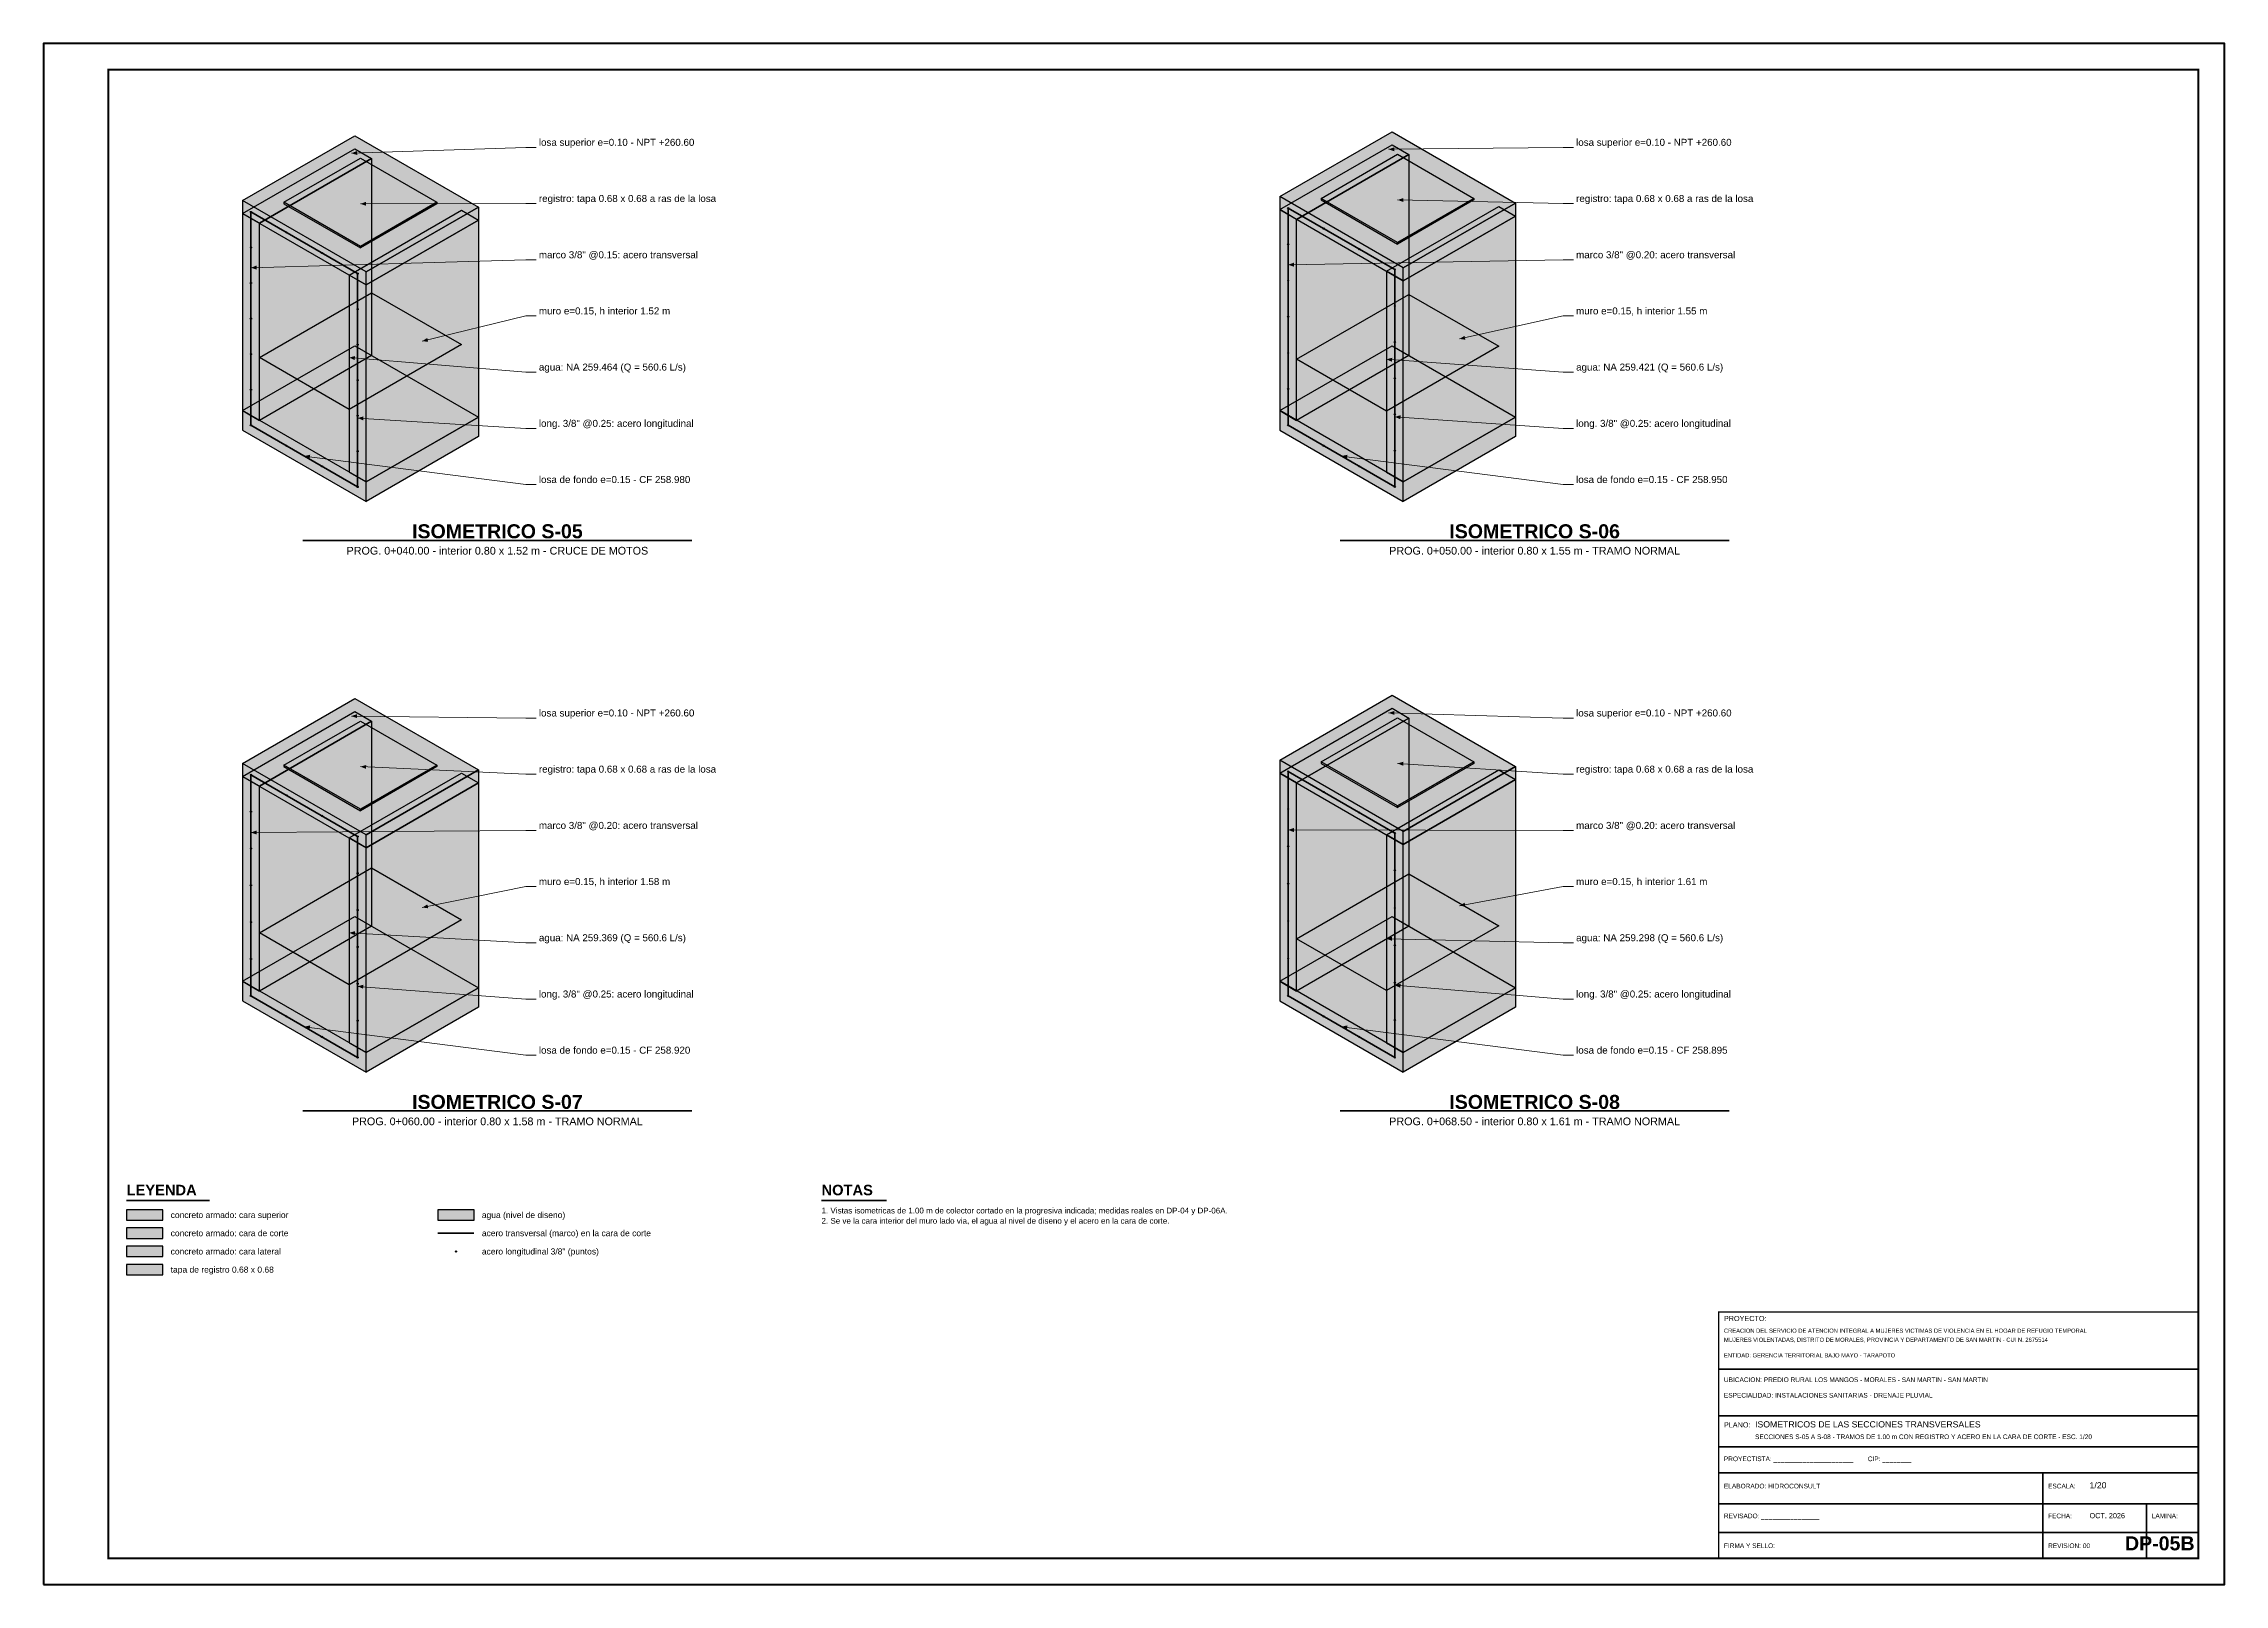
# Model space of a CAD drawing. Header units: metres. Extents: x 349021 to 349543, y 9281040 to 9281959.
# Drawn here: x 349140.98 to 349157.8, y 9281639.79 to 9281651.67 of the extents above; entities that cross this region are included whole.
import ezdxf
from ezdxf.enums import TextEntityAlignment as Align

# ---------------------------------------------------------------- set-up
doc = ezdxf.new("R2010")
doc.units = ezdxf.units.M
doc.header["$LTSCALE"] = 0.25
for name, color, linetype, lineweight in [('ACERO', 1, 'CONTINUOUS', 35), ('LLAMADAS', 30, 'CONTINUOUS', 18), ('MARCO', 7, 'CONTINUOUS', 50), ('ROTULO', 7, 'CONTINUOUS', 35), ('TITULOS', 160, 'CONTINUOUS', 35)]:
    doc.layers.add(name, color=color, linetype=linetype, lineweight=lineweight)
for name, color, linetype in [('ACERO-PUNTOS', 5, 'CONTINUOUS'), ('ISO-ARISTAS', 8, 'CONTINUOUS'), ('LEYENDA', 7, 'CONTINUOUS'), ('ROTULO-TEXTO', 7, 'CONTINUOUS'), ('TEXTOS', 7, 'CONTINUOUS'), ('TEXTOS-NOTAS', 7, 'CONTINUOUS')]:
    doc.layers.add(name, color=color, linetype=linetype)
for name, color, linetype, true_color in [('ISO-AGUA', 150, 'CONTINUOUS', 0x82bef0), ('ISO-CONCRETO-LAT1', 253, 'CONTINUOUS', 0xcecece), ('ISO-CONCRETO-LAT2', 252, 'CONTINUOUS', 0xb2b2b2), ('ISO-CONCRETO-SUP', 254, 'CONTINUOUS', 0xe8e8e8), ('ISO-TAPA', 255, 'CONTINUOUS', 0xf8f4e6)]:
    doc.layers.add(name, color=color, linetype=linetype, true_color=true_color)
doc.styles.get("Standard").update_dxf_attribs({"font": 'arial.ttf'})
doc.styles.add('TITULOS', font='arialbd.ttf')

msp = doc.modelspace()

# ---------------------------------------------------------------- texts
at = {"layer": 'LEYENDA'}
for s, p in [('concreto armado: cara superior', (349141.96, 9281642.638)), ('concreto armado: cara de corte', (349141.96, 9281642.498)), ('agua (nivel de diseno)', (349144.36, 9281642.638)), ('acero transversal (marco) en la cara de corte', (349144.36, 9281642.498)), ('concreto armado: cara lateral', (349141.96, 9281642.357)), ('acero longitudinal 3/8" (puntos)', (349144.36, 9281642.357)), ('tapa de registro 0.68 x 0.68', (349141.96, 9281642.217))]:
    msp.add_text(s, height=0.0468, dxfattribs=at).set_placement(p, align=Align.MIDDLE_LEFT)
at = {"layer": 'ROTULO-TEXTO'}
for s, height, p in [('PROYECTO:', 0.04, (349153.94, 9281641.82)), ('CREACION DEL SERVICIO DE ATENCION INTEGRAL A MUJERES VICTIMAS DE VIOLENCIA EN EL HOGAR DE REFUGIO TEMPORAL', 0.032, (349153.94, 9281641.73)), ('MUJERES VIOLENTADAS, DISTRITO DE MORALES, PROVINCIA Y DEPARTAMENTO DE SAN MARTIN - CUI N. 2675514', 0.032, (349153.94, 9281641.66)), ('ENTIDAD: GERENCIA TERRITORIAL BAJO MAYO - TARAPOTO', 0.032, (349153.94, 9281641.54)), ('UBICACION: PREDIO RURAL LOS MANGOS - MORALES - SAN MARTIN - SAN MARTIN', 0.036, (349153.94, 9281641.35)), ('ESPECIALIDAD: INSTALACIONES SANITARIAS - DRENAJE PLUVIAL', 0.036, (349153.94, 9281641.23)), ('PLANO:', 0.04, (349153.94, 9281641)), ('ISOMETRICOS DE LAS SECCIONES TRANSVERSALES', 0.048, (349154.18, 9281641)), ('SECCIONES S-05 A S-08 - TRAMOS DE 1.00 m CON REGISTRO Y ACERO EN LA CARA DE CORTE - ESC. 1/20', 0.036, (349154.18, 9281640.91)), ('PROYECTISTA: ______________________        CIP: ________', 0.036, (349153.94, 9281640.74)), ('ELABORADO: HIDROCONSULT', 0.036, (349153.94, 9281640.53)), ('ESCALA:', 0.036, (349156.44, 9281640.53)), ('1/20', 0.048, (349156.76, 9281640.53)), ('REVISADO: ________________', 0.036, (349153.94, 9281640.3)), ('FECHA:', 0.036, (349156.44, 9281640.3)), ('OCT. 2026', 0.04, (349156.76, 9281640.3)), ('LAMINA:', 0.036, (349157.24, 9281640.3)), ('FIRMA Y SELLO:', 0.036, (349153.94, 9281640.07)), ('REVISION: 00', 0.036, (349156.44, 9281640.07))]:
    msp.add_text(s, height=height, dxfattribs=at).set_placement(p)
at = {"layer": 'TEXTOS'}
for s, p in [('losa superior e=0.10 - NPT +260.60', (349144.8, 9281650.882)), ('losa superior e=0.10 - NPT +260.60', (349152.8, 9281650.882)), ('registro: tapa 0.68 x 0.68 a ras de la losa', (349144.8, 9281650.449)), ('registro: tapa 0.68 x 0.68 a ras de la losa', (349152.8, 9281650.449)), ('marco 3/8" @0.15: acero transversal', (349144.8, 9281650.015)), ('marco 3/8" @0.20: acero transversal', (349152.8, 9281650.015)), ('muro e=0.15, h interior 1.52 m', (349144.8, 9281649.582)), ('muro e=0.15, h interior 1.55 m', (349152.8, 9281649.582)), ('agua: NA 259.464 (Q = 560.6 L/s)', (349144.8, 9281649.149)), ('agua: NA 259.421 (Q = 560.6 L/s)', (349152.8, 9281649.149)), ('long. 3/8" @0.25: acero longitudinal', (349144.8, 9281648.715)), ('long. 3/8" @0.25: acero longitudinal', (349152.8, 9281648.715)), ('losa de fondo e=0.15 - CF 258.980', (349144.8, 9281648.282)), ('losa de fondo e=0.15 - CF 258.950', (349152.8, 9281648.282)), ('losa superior e=0.10 - NPT +260.60', (349144.8, 9281646.482)), ('losa superior e=0.10 - NPT +260.60', (349152.8, 9281646.482)), ('registro: tapa 0.68 x 0.68 a ras de la losa', (349144.8, 9281646.049)), ('registro: tapa 0.68 x 0.68 a ras de la losa', (349152.8, 9281646.049)), ('marco 3/8" @0.20: acero transversal', (349144.8, 9281645.615)), ('marco 3/8" @0.20: acero transversal', (349152.8, 9281645.615)), ('muro e=0.15, h interior 1.58 m', (349144.8, 9281645.182)), ('muro e=0.15, h interior 1.61 m', (349152.8, 9281645.182)), ('agua: NA 259.369 (Q = 560.6 L/s)', (349144.8, 9281644.749)), ('agua: NA 259.298 (Q = 560.6 L/s)', (349152.8, 9281644.749)), ('long. 3/8" @0.25: acero longitudinal', (349144.8, 9281644.315)), ('long. 3/8" @0.25: acero longitudinal', (349152.8, 9281644.315)), ('losa de fondo e=0.15 - CF 258.920', (349144.8, 9281643.882)), ('losa de fondo e=0.15 - CF 258.895', (349152.8, 9281643.882))]:
    msp.add_text(s, height=0.054, dxfattribs=at).set_placement(p)
for s, p in [('PROG. 0+040.00 - interior 0.80 x 1.52 m - CRUCE DE MOTOS', (349144.48, 9281647.76)), ('PROG. 0+050.00 - interior 0.80 x 1.55 m - TRAMO NORMAL', (349152.48, 9281647.76)), ('PROG. 0+060.00 - interior 0.80 x 1.58 m - TRAMO NORMAL', (349144.48, 9281643.36)), ('PROG. 0+068.50 - interior 0.80 x 1.61 m - TRAMO NORMAL', (349152.48, 9281643.36))]:
    msp.add_text(s, height=0.0594, dxfattribs=at).set_placement(p, align=Align.MIDDLE_CENTER)
at = {"layer": 'TEXTOS-NOTAS'}
for s, p in [('1. Vistas isometricas de 1.00 m de colector cortado en la progresiva indicada; medidas reales en DP-04 y DP-06A.', (349146.98, 9281642.65)), ('2. Se ve la cara interior del muro lado via, el agua al nivel de diseno y el acero en la cara de corte.', (349146.98, 9281642.571))]:
    msp.add_text(s, height=0.0442, dxfattribs=at).set_placement(p)
at = {"layer": 'TITULOS', "style": 'TITULOS'}
for s, p in [('ISOMETRICO S-05', (349144.48, 9281647.91)), ('ISOMETRICO S-06', (349152.48, 9281647.91)), ('ISOMETRICO S-07', (349144.48, 9281643.51)), ('ISOMETRICO S-08', (349152.48, 9281643.51))]:
    msp.add_text(s, height=0.108, dxfattribs=at).set_placement(p, align=Align.MIDDLE_CENTER)
for s, p in [('LEYENDA', (349141.62, 9281642.79)), ('NOTAS', (349146.98, 9281642.79))]:
    msp.add_text(s, height=0.081, dxfattribs=at).set_placement(p)
msp.add_text('DP-05B', height=0.108, dxfattribs=at).set_placement((349157.57, 9281640.02), align=Align.BOTTOM_RIGHT)

# ---------------------------------------------------------------- blocks, each defined once
blk = doc.blocks.new('ACERO-38')
at = {"layer": 'ACERO-PUNTOS'}
h = blk.add_hatch(color=5, dxfattribs=at)
h.dxf.hatch_style = 1
h.paths.add_polyline_path([(-0.00475, 0, 1), (0.00475, 0, 1)])
at = {"layer": 'ACERO-PUNTOS', "color": 5}
blk.add_circle((0, 0), 0.00475, dxfattribs=at)

# ---------------------------------------------------------------- hatches: boundary and pattern name
at = {"layer": 'ISO-AGUA', "true_color": 0x82bef0}
h = msp.add_hatch(color=7, dxfattribs=at)
h.dxf.hatch_style = 1
h.paths.add_polyline_path([(349144.02, 9281642.598), (349144.3, 9281642.598), (349144.3, 9281642.678), (349144.02, 9281642.678)])
at = {"layer": 'ISO-CONCRETO-LAT1', "true_color": 0xcecece}
h = msp.add_hatch(color=7, dxfattribs=at)
h.dxf.hatch_style = 1
h.paths.add_polyline_path([(349141.62, 9281642.458), (349141.9, 9281642.458), (349141.9, 9281642.538), (349141.62, 9281642.538)])
at = {"layer": 'ISO-CONCRETO-LAT2', "true_color": 0xb2b2b2}
h = msp.add_hatch(color=7, dxfattribs=at)
h.dxf.hatch_style = 1
h.paths.add_polyline_path([(349141.62, 9281642.317), (349141.9, 9281642.317), (349141.9, 9281642.397), (349141.62, 9281642.397)])
at = {"layer": 'ISO-CONCRETO-SUP', "true_color": 0xe8e8e8}
h = msp.add_hatch(color=7, dxfattribs=at)
h.dxf.hatch_style = 1
h.paths.add_polyline_path([(349141.62, 9281642.598), (349141.9, 9281642.598), (349141.9, 9281642.678), (349141.62, 9281642.678)])
at = {"layer": 'ISO-TAPA', "true_color": 0xf8f4e6}
h = msp.add_hatch(color=7, dxfattribs=at)
h.dxf.hatch_style = 1
h.paths.add_polyline_path([(349141.62, 9281642.177), (349141.9, 9281642.177), (349141.9, 9281642.257), (349141.62, 9281642.257)])

# ---------------------------------------------------------------- linework, layer by layer
at = {"layer": 'ACERO'}
for points in [[(349142.579, 9281648.727), (349143.402, 9281648.252), (349143.402, 9281649.897), (349142.579, 9281650.372)], [(349150.579, 9281648.727), (349151.402, 9281648.252), (349151.402, 9281649.928), (349150.579, 9281650.402)], [(349150.579, 9281644.327), (349151.402, 9281643.852), (349151.402, 9281645.583), (349150.579, 9281646.058)], [(349142.579, 9281644.327), (349143.402, 9281643.852), (349143.402, 9281645.557), (349142.579, 9281646.032)]]:
    msp.add_lwpolyline(points, close=True, dxfattribs=at)
at = {"layer": 'ACERO', "const_width": 0.014}
msp.add_lwpolyline([(349144.02, 9281642.498), (349144.3, 9281642.498)], dxfattribs=at)
at = {"layer": 'ISO-AGUA'}
msp.add_lwpolyline([(349144.02, 9281642.598), (349144.3, 9281642.598), (349144.3, 9281642.678), (349144.02, 9281642.678)], close=True, dxfattribs=at)
at = {"layer": 'ISO-AGUA', "true_color": 0x82bef0}
for points in [[(349143.51, 9281649.749), (349144.203, 9281649.349), (349142.644, 9281649.249), (349143.337, 9281648.849)], [(349151.51, 9281649.736), (349152.203, 9281649.336), (349150.644, 9281649.236), (349151.337, 9281648.836)], [(349143.51, 9281645.314), (349144.203, 9281644.914), (349142.644, 9281644.814), (349143.337, 9281644.414)], [(349151.51, 9281645.268), (349152.203, 9281644.868), (349150.644, 9281644.768), (349151.337, 9281644.368)]]:
    msp.add_solid(points, dxfattribs=at)
at = {"layer": 'ISO-ARISTAS'}
for points in [[(349143.38, 9281650.96), (349144.333, 9281650.41), (349143.467, 9281649.91), (349142.514, 9281650.46)], [(349151.38, 9281650.99), (349152.333, 9281650.44), (349151.467, 9281649.94), (349150.514, 9281650.49)], [(349143.38, 9281650.86), (349143.51, 9281650.785), (349142.644, 9281650.285), (349142.514, 9281650.36)], [(349143.51, 9281649.265), (349142.644, 9281648.765), (349142.644, 9281650.285), (349143.51, 9281650.785)], [(349143.51, 9281649.265), (349142.644, 9281648.765), (349142.644, 9281650.285), (349143.51, 9281650.785)], [(349143.423, 9281650.787), (349144.012, 9281650.447), (349143.423, 9281650.107), (349142.834, 9281650.447)], [(349151.38, 9281650.89), (349151.51, 9281650.815), (349150.644, 9281650.315), (349150.514, 9281650.39)], [(349151.51, 9281649.265), (349150.644, 9281648.765), (349150.644, 9281650.315), (349151.51, 9281650.815)], [(349151.51, 9281649.265), (349150.644, 9281648.765), (349150.644, 9281650.315), (349151.51, 9281650.815)], [(349151.423, 9281650.817), (349152.012, 9281650.477), (349151.423, 9281650.137), (349150.834, 9281650.477)], [(349142.514, 9281650.36), (349143.467, 9281649.81), (349143.467, 9281649.91), (349142.514, 9281650.46)], [(349142.834, 9281650.435), (349143.423, 9281650.095), (349143.423, 9281650.107), (349142.834, 9281650.447)], [(349144.012, 9281650.435), (349143.423, 9281650.095), (349143.423, 9281650.107), (349144.012, 9281650.447)], [(349150.514, 9281650.39), (349151.467, 9281649.84), (349151.467, 9281649.94), (349150.514, 9281650.49)], [(349150.834, 9281650.465), (349151.423, 9281650.125), (349151.423, 9281650.137), (349150.834, 9281650.477)], [(349152.203, 9281650.415), (349152.333, 9281650.34), (349151.467, 9281649.84), (349151.337, 9281649.915)], [(349152.012, 9281650.465), (349151.423, 9281650.125), (349151.423, 9281650.137), (349152.012, 9281650.477)], [(349152.333, 9281650.34), (349151.467, 9281649.84), (349151.467, 9281649.94), (349152.333, 9281650.44)], [(349142.514, 9281648.84), (349142.644, 9281648.765), (349142.644, 9281650.285), (349142.514, 9281650.36)], [(349144.203, 9281650.385), (349144.333, 9281650.31), (349143.467, 9281649.81), (349143.337, 9281649.885)], [(349144.333, 9281650.31), (349143.467, 9281649.81), (349143.467, 9281649.91), (349144.333, 9281650.41)], [(349144.333, 9281648.79), (349143.467, 9281648.29), (349143.467, 9281649.81), (349144.333, 9281650.31)], [(349150.514, 9281648.84), (349150.644, 9281648.765), (349150.644, 9281650.315), (349150.514, 9281650.39)], [(349152.333, 9281648.79), (349151.467, 9281648.29), (349151.467, 9281649.84), (349152.333, 9281650.34)], [(349151.337, 9281648.365), (349151.467, 9281648.29), (349151.467, 9281649.84), (349151.337, 9281649.915)], [(349143.51, 9281649.749), (349144.203, 9281649.349), (349143.337, 9281648.849), (349142.644, 9281649.249)], [(349143.337, 9281648.365), (349143.467, 9281648.29), (349143.467, 9281649.81), (349143.337, 9281649.885)], [(349151.51, 9281649.736), (349152.203, 9281649.336), (349151.337, 9281648.836), (349150.644, 9281649.236)], [(349143.38, 9281649.34), (349144.333, 9281648.79), (349143.467, 9281648.29), (349142.514, 9281648.84)], [(349151.38, 9281649.34), (349152.333, 9281648.79), (349151.467, 9281648.29), (349150.514, 9281648.84)], [(349142.514, 9281648.69), (349143.467, 9281648.14), (349143.467, 9281648.29), (349142.514, 9281648.84)], [(349144.333, 9281648.64), (349143.467, 9281648.14), (349143.467, 9281648.29), (349144.333, 9281648.79)], [(349150.514, 9281648.69), (349151.467, 9281648.14), (349151.467, 9281648.29), (349150.514, 9281648.84)], [(349152.333, 9281648.64), (349151.467, 9281648.14), (349151.467, 9281648.29), (349152.333, 9281648.79)], [(349143.38, 9281646.62), (349144.333, 9281646.07), (349143.467, 9281645.57), (349142.514, 9281646.12)], [(349151.38, 9281646.645), (349152.333, 9281646.095), (349151.467, 9281645.595), (349150.514, 9281646.145)], [(349151.38, 9281646.545), (349151.51, 9281646.47), (349150.644, 9281645.97), (349150.514, 9281646.045)], [(349143.38, 9281646.52), (349143.51, 9281646.445), (349142.644, 9281645.945), (349142.514, 9281646.02)], [(349143.51, 9281644.865), (349142.644, 9281644.365), (349142.644, 9281645.945), (349143.51, 9281646.445)], [(349143.51, 9281644.865), (349142.644, 9281644.365), (349142.644, 9281645.945), (349143.51, 9281646.445)], [(349143.423, 9281646.447), (349144.012, 9281646.107), (349143.423, 9281645.767), (349142.834, 9281646.107)], [(349151.51, 9281644.865), (349150.644, 9281644.365), (349150.644, 9281645.97), (349151.51, 9281646.47)], [(349151.51, 9281644.865), (349150.644, 9281644.365), (349150.644, 9281645.97), (349151.51, 9281646.47)], [(349151.423, 9281646.472), (349152.012, 9281646.132), (349151.423, 9281645.792), (349150.834, 9281646.132)], [(349142.514, 9281646.02), (349143.467, 9281645.47), (349143.467, 9281645.57), (349142.514, 9281646.12)], [(349142.834, 9281646.095), (349143.423, 9281645.755), (349143.423, 9281645.767), (349142.834, 9281646.107)], [(349144.203, 9281646.045), (349144.333, 9281645.97), (349143.467, 9281645.47), (349143.337, 9281645.545)], [(349144.012, 9281646.095), (349143.423, 9281645.755), (349143.423, 9281645.767), (349144.012, 9281646.107)], [(349144.333, 9281645.97), (349143.467, 9281645.47), (349143.467, 9281645.57), (349144.333, 9281646.07)], [(349150.514, 9281646.045), (349151.467, 9281645.495), (349151.467, 9281645.595), (349150.514, 9281646.145)], [(349150.514, 9281644.44), (349150.644, 9281644.365), (349150.644, 9281645.97), (349150.514, 9281646.045)], [(349150.834, 9281646.12), (349151.423, 9281645.78), (349151.423, 9281645.792), (349150.834, 9281646.132)], [(349152.203, 9281646.07), (349152.333, 9281645.995), (349151.467, 9281645.495), (349151.337, 9281645.57)], [(349152.012, 9281646.12), (349151.423, 9281645.78), (349151.423, 9281645.792), (349152.012, 9281646.132)], [(349152.333, 9281645.995), (349151.467, 9281645.495), (349151.467, 9281645.595), (349152.333, 9281646.095)], [(349142.514, 9281644.44), (349142.644, 9281644.365), (349142.644, 9281645.945), (349142.514, 9281646.02)], [(349144.333, 9281644.39), (349143.467, 9281643.89), (349143.467, 9281645.47), (349144.333, 9281645.97)], [(349152.333, 9281644.39), (349151.467, 9281643.89), (349151.467, 9281645.495), (349152.333, 9281645.995)], [(349143.337, 9281643.965), (349143.467, 9281643.89), (349143.467, 9281645.47), (349143.337, 9281645.545)], [(349151.337, 9281643.965), (349151.467, 9281643.89), (349151.467, 9281645.495), (349151.337, 9281645.57)], [(349143.51, 9281645.314), (349144.203, 9281644.914), (349143.337, 9281644.414), (349142.644, 9281644.814)], [(349151.51, 9281645.268), (349152.203, 9281644.868), (349151.337, 9281644.368), (349150.644, 9281644.768)], [(349143.38, 9281644.94), (349144.333, 9281644.39), (349143.467, 9281643.89), (349142.514, 9281644.44)], [(349151.38, 9281644.94), (349152.333, 9281644.39), (349151.467, 9281643.89), (349150.514, 9281644.44)], [(349142.514, 9281644.29), (349143.467, 9281643.74), (349143.467, 9281643.89), (349142.514, 9281644.44)], [(349144.333, 9281644.24), (349143.467, 9281643.74), (349143.467, 9281643.89), (349144.333, 9281644.39)], [(349150.514, 9281644.29), (349151.467, 9281643.74), (349151.467, 9281643.89), (349150.514, 9281644.44)], [(349152.333, 9281644.24), (349151.467, 9281643.74), (349151.467, 9281643.89), (349152.333, 9281644.39)]]:
    msp.add_lwpolyline(points, close=True, dxfattribs=at)
at = {"layer": 'ISO-CONCRETO-LAT1'}
msp.add_lwpolyline([(349141.62, 9281642.458), (349141.9, 9281642.458), (349141.9, 9281642.538), (349141.62, 9281642.538)], close=True, dxfattribs=at)
at = {"layer": 'ISO-CONCRETO-LAT1', "true_color": 0xcecece}
for points in [[(349142.514, 9281650.36), (349143.467, 9281649.81), (349142.514, 9281650.46), (349143.467, 9281649.91)], [(349150.514, 9281650.39), (349151.467, 9281649.84), (349150.514, 9281650.49), (349151.467, 9281649.94)], [(349142.514, 9281648.84), (349142.644, 9281648.765), (349142.514, 9281650.36), (349142.644, 9281650.285)], [(349150.514, 9281648.84), (349150.644, 9281648.765), (349150.514, 9281650.39), (349150.644, 9281650.315)], [(349151.337, 9281648.365), (349151.467, 9281648.29), (349151.337, 9281649.915), (349151.467, 9281649.84)], [(349143.337, 9281648.365), (349143.467, 9281648.29), (349143.337, 9281649.885), (349143.467, 9281649.81)], [(349142.514, 9281648.69), (349143.467, 9281648.14), (349142.514, 9281648.84), (349143.467, 9281648.29)], [(349150.514, 9281648.69), (349151.467, 9281648.14), (349150.514, 9281648.84), (349151.467, 9281648.29)], [(349142.514, 9281646.02), (349143.467, 9281645.47), (349142.514, 9281646.12), (349143.467, 9281645.57)], [(349150.514, 9281646.045), (349151.467, 9281645.495), (349150.514, 9281646.145), (349151.467, 9281645.595)], [(349150.514, 9281644.44), (349150.644, 9281644.365), (349150.514, 9281646.045), (349150.644, 9281645.97)], [(349142.514, 9281644.44), (349142.644, 9281644.365), (349142.514, 9281646.02), (349142.644, 9281645.945)], [(349143.337, 9281643.965), (349143.467, 9281643.89), (349143.337, 9281645.545), (349143.467, 9281645.47)], [(349151.337, 9281643.965), (349151.467, 9281643.89), (349151.337, 9281645.57), (349151.467, 9281645.495)], [(349142.514, 9281644.29), (349143.467, 9281643.74), (349142.514, 9281644.44), (349143.467, 9281643.89)], [(349150.514, 9281644.29), (349151.467, 9281643.74), (349150.514, 9281644.44), (349151.467, 9281643.89)]]:
    msp.add_solid(points, dxfattribs=at)
at = {"layer": 'ISO-CONCRETO-LAT2'}
msp.add_lwpolyline([(349141.62, 9281642.317), (349141.9, 9281642.317), (349141.9, 9281642.397), (349141.62, 9281642.397)], close=True, dxfattribs=at)
at = {"layer": 'ISO-CONCRETO-LAT2', "true_color": 0xb2b2b2}
for points in [[(349143.51, 9281649.265), (349142.644, 9281648.765), (349143.51, 9281650.785), (349142.644, 9281650.285)], [(349143.51, 9281649.265), (349142.644, 9281648.765), (349143.51, 9281650.785), (349142.644, 9281650.285)], [(349151.51, 9281649.265), (349150.644, 9281648.765), (349151.51, 9281650.815), (349150.644, 9281650.315)], [(349151.51, 9281649.265), (349150.644, 9281648.765), (349151.51, 9281650.815), (349150.644, 9281650.315)], [(349152.333, 9281650.34), (349151.467, 9281649.84), (349152.333, 9281650.44), (349151.467, 9281649.94)], [(349144.333, 9281650.31), (349143.467, 9281649.81), (349144.333, 9281650.41), (349143.467, 9281649.91)], [(349144.333, 9281648.79), (349143.467, 9281648.29), (349144.333, 9281650.31), (349143.467, 9281649.81)], [(349152.333, 9281648.79), (349151.467, 9281648.29), (349152.333, 9281650.34), (349151.467, 9281649.84)], [(349144.333, 9281648.64), (349143.467, 9281648.14), (349144.333, 9281648.79), (349143.467, 9281648.29)], [(349152.333, 9281648.64), (349151.467, 9281648.14), (349152.333, 9281648.79), (349151.467, 9281648.29)], [(349143.51, 9281644.865), (349142.644, 9281644.365), (349143.51, 9281646.445), (349142.644, 9281645.945)], [(349143.51, 9281644.865), (349142.644, 9281644.365), (349143.51, 9281646.445), (349142.644, 9281645.945)], [(349151.51, 9281644.865), (349150.644, 9281644.365), (349151.51, 9281646.47), (349150.644, 9281645.97)], [(349151.51, 9281644.865), (349150.644, 9281644.365), (349151.51, 9281646.47), (349150.644, 9281645.97)], [(349144.333, 9281645.97), (349143.467, 9281645.47), (349144.333, 9281646.07), (349143.467, 9281645.57)], [(349152.333, 9281645.995), (349151.467, 9281645.495), (349152.333, 9281646.095), (349151.467, 9281645.595)], [(349144.333, 9281644.39), (349143.467, 9281643.89), (349144.333, 9281645.97), (349143.467, 9281645.47)], [(349152.333, 9281644.39), (349151.467, 9281643.89), (349152.333, 9281645.995), (349151.467, 9281645.495)], [(349144.333, 9281644.24), (349143.467, 9281643.74), (349144.333, 9281644.39), (349143.467, 9281643.89)], [(349152.333, 9281644.24), (349151.467, 9281643.74), (349152.333, 9281644.39), (349151.467, 9281643.89)]]:
    msp.add_solid(points, dxfattribs=at)
at = {"layer": 'ISO-CONCRETO-SUP'}
msp.add_lwpolyline([(349141.62, 9281642.598), (349141.9, 9281642.598), (349141.9, 9281642.678), (349141.62, 9281642.678)], close=True, dxfattribs=at)
at = {"layer": 'ISO-CONCRETO-SUP', "true_color": 0xe8e8e8}
for points in [[(349143.38, 9281650.96), (349144.333, 9281650.41), (349142.514, 9281650.46), (349143.467, 9281649.91)], [(349151.38, 9281650.99), (349152.333, 9281650.44), (349150.514, 9281650.49), (349151.467, 9281649.94)], [(349143.38, 9281650.86), (349143.51, 9281650.785), (349142.514, 9281650.36), (349142.644, 9281650.285)], [(349151.38, 9281650.89), (349151.51, 9281650.815), (349150.514, 9281650.39), (349150.644, 9281650.315)], [(349152.203, 9281650.415), (349152.333, 9281650.34), (349151.337, 9281649.915), (349151.467, 9281649.84)], [(349144.203, 9281650.385), (349144.333, 9281650.31), (349143.337, 9281649.885), (349143.467, 9281649.81)], [(349143.38, 9281649.34), (349144.333, 9281648.79), (349142.514, 9281648.84), (349143.467, 9281648.29)], [(349151.38, 9281649.34), (349152.333, 9281648.79), (349150.514, 9281648.84), (349151.467, 9281648.29)], [(349143.38, 9281646.62), (349144.333, 9281646.07), (349142.514, 9281646.12), (349143.467, 9281645.57)], [(349151.38, 9281646.645), (349152.333, 9281646.095), (349150.514, 9281646.145), (349151.467, 9281645.595)], [(349151.38, 9281646.545), (349151.51, 9281646.47), (349150.514, 9281646.045), (349150.644, 9281645.97)], [(349143.38, 9281646.52), (349143.51, 9281646.445), (349142.514, 9281646.02), (349142.644, 9281645.945)], [(349144.203, 9281646.045), (349144.333, 9281645.97), (349143.337, 9281645.545), (349143.467, 9281645.47)], [(349152.203, 9281646.07), (349152.333, 9281645.995), (349151.337, 9281645.57), (349151.467, 9281645.495)], [(349143.38, 9281644.94), (349144.333, 9281644.39), (349142.514, 9281644.44), (349143.467, 9281643.89)], [(349151.38, 9281644.94), (349152.333, 9281644.39), (349150.514, 9281644.44), (349151.467, 9281643.89)]]:
    msp.add_solid(points, dxfattribs=at)
at = {"layer": 'ISO-TAPA'}
msp.add_lwpolyline([(349141.62, 9281642.177), (349141.9, 9281642.177), (349141.9, 9281642.257), (349141.62, 9281642.257)], close=True, dxfattribs=at)
at = {"layer": 'ISO-TAPA', "true_color": 0xf8f4e6}
for points in [[(349143.423, 9281650.787), (349144.012, 9281650.447), (349142.834, 9281650.447), (349143.423, 9281650.107)], [(349151.423, 9281650.817), (349152.012, 9281650.477), (349150.834, 9281650.477), (349151.423, 9281650.137)], [(349142.834, 9281650.435), (349143.423, 9281650.095), (349142.834, 9281650.447), (349143.423, 9281650.107)], [(349144.012, 9281650.435), (349143.423, 9281650.095), (349144.012, 9281650.447), (349143.423, 9281650.107)], [(349150.834, 9281650.465), (349151.423, 9281650.125), (349150.834, 9281650.477), (349151.423, 9281650.137)], [(349152.012, 9281650.465), (349151.423, 9281650.125), (349152.012, 9281650.477), (349151.423, 9281650.137)], [(349143.423, 9281646.447), (349144.012, 9281646.107), (349142.834, 9281646.107), (349143.423, 9281645.767)], [(349151.423, 9281646.472), (349152.012, 9281646.132), (349150.834, 9281646.132), (349151.423, 9281645.792)], [(349142.834, 9281646.095), (349143.423, 9281645.755), (349142.834, 9281646.107), (349143.423, 9281645.767)], [(349144.012, 9281646.095), (349143.423, 9281645.755), (349144.012, 9281646.107), (349143.423, 9281645.767)], [(349150.834, 9281646.12), (349151.423, 9281645.78), (349150.834, 9281646.132), (349151.423, 9281645.792)], [(349152.012, 9281646.12), (349151.423, 9281645.78), (349152.012, 9281646.132), (349151.423, 9281645.792)]]:
    msp.add_solid(points, dxfattribs=at)
at = {"layer": 'LLAMADAS'}
for p, q in [((349144.7, 9281650.87), (349143.354, 9281650.825)), ((349144.78, 9281650.87), (349144.7, 9281650.87)), ((349152.7, 9281650.87), (349151.354, 9281650.855)), ((349152.78, 9281650.87), (349152.7, 9281650.87)), ((349144.7, 9281650.437), (349143.423, 9281650.435)), ((349144.78, 9281650.437), (349144.7, 9281650.437)), ((349152.7, 9281650.437), (349151.423, 9281650.465)), ((349152.78, 9281650.437), (349152.7, 9281650.437)), ((349144.7, 9281650.003), (349142.579, 9281649.942)), ((349144.78, 9281650.003), (349144.7, 9281650.003)), ((349152.7, 9281650.003), (349150.579, 9281649.965)), ((349152.78, 9281650.003), (349152.7, 9281650.003)), ((349144.7, 9281649.57), (349143.9, 9281649.376)), ((349144.78, 9281649.57), (349144.7, 9281649.57)), ((349152.7, 9281649.57), (349151.9, 9281649.393)), ((349152.78, 9281649.57), (349152.7, 9281649.57)), ((349144.7, 9281649.137), (349143.337, 9281649.249)), ((349152.7, 9281649.137), (349151.337, 9281649.236)), ((349144.78, 9281649.137), (349144.7, 9281649.137)), ((349152.78, 9281649.137), (349152.7, 9281649.137)), ((349144.7, 9281648.703), (349143.402, 9281648.783)), ((349152.7, 9281648.703), (349151.402, 9281648.792)), ((349144.78, 9281648.703), (349144.7, 9281648.703)), ((349152.78, 9281648.703), (349152.7, 9281648.703)), ((349144.7, 9281648.27), (349142.99, 9281648.49)), ((349152.7, 9281648.27), (349150.99, 9281648.49)), ((349144.78, 9281648.27), (349144.7, 9281648.27)), ((349152.78, 9281648.27), (349152.7, 9281648.27)), ((349144.7, 9281646.47), (349143.354, 9281646.485)), ((349144.78, 9281646.47), (349144.7, 9281646.47)), ((349152.7, 9281646.47), (349151.354, 9281646.51)), ((349152.78, 9281646.47), (349152.7, 9281646.47)), ((349144.7, 9281646.037), (349143.423, 9281646.095)), ((349152.7, 9281646.037), (349151.423, 9281646.12)), ((349144.78, 9281646.037), (349144.7, 9281646.037)), ((349152.78, 9281646.037), (349152.7, 9281646.037)), ((349144.7, 9281645.603), (349142.579, 9281645.587)), ((349144.78, 9281645.603), (349144.7, 9281645.603)), ((349152.7, 9281645.603), (349150.579, 9281645.607)), ((349152.78, 9281645.603), (349152.7, 9281645.603)), ((349144.7, 9281645.17), (349143.9, 9281645.009)), ((349144.78, 9281645.17), (349144.7, 9281645.17)), ((349152.7, 9281645.17), (349151.9, 9281645.023)), ((349152.78, 9281645.17), (349152.7, 9281645.17)), ((349144.7, 9281644.737), (349143.337, 9281644.814)), ((349144.78, 9281644.737), (349144.7, 9281644.737)), ((349152.7, 9281644.737), (349151.337, 9281644.768)), ((349152.78, 9281644.737), (349152.7, 9281644.737)), ((349144.7, 9281644.303), (349143.402, 9281644.401)), ((349152.7, 9281644.303), (349151.402, 9281644.409)), ((349144.78, 9281644.303), (349144.7, 9281644.303)), ((349152.78, 9281644.303), (349152.7, 9281644.303)), ((349144.7, 9281643.87), (349142.99, 9281644.09)), ((349152.7, 9281643.87), (349150.99, 9281644.09)), ((349144.78, 9281643.87), (349144.7, 9281643.87)), ((349152.78, 9281643.87), (349152.7, 9281643.87))]:
    msp.add_line(p, q, dxfattribs=at)
for points in [[(349143.354, 9281650.825), (349143.399, 9281650.811), (349143.397, 9281650.842)], [(349151.354, 9281650.855), (349151.398, 9281650.84), (349151.398, 9281650.871)], [(349143.423, 9281650.435), (349143.467, 9281650.42), (349143.467, 9281650.45)], [(349151.423, 9281650.465), (349151.467, 9281650.449), (349151.468, 9281650.479)], [(349142.579, 9281649.942), (349142.623, 9281649.928), (349142.622, 9281649.959)], [(349150.579, 9281649.965), (349150.623, 9281649.95), (349150.623, 9281649.981)], [(349151.9, 9281649.393), (349151.946, 9281649.387), (349151.939, 9281649.417)], [(349143.337, 9281649.249), (349143.379, 9281649.23), (349143.382, 9281649.261)], [(349143.9, 9281649.376), (349143.946, 9281649.371), (349143.939, 9281649.401)], [(349151.337, 9281649.236), (349151.379, 9281649.217), (349151.382, 9281649.248)], [(349143.402, 9281648.783), (349143.445, 9281648.765), (349143.447, 9281648.796)], [(349151.402, 9281648.792), (349151.444, 9281648.774), (349151.447, 9281648.805)], [(349142.99, 9281648.49), (349143.032, 9281648.469), (349143.036, 9281648.5)], [(349150.99, 9281648.49), (349151.032, 9281648.469), (349151.036, 9281648.5)], [(349143.354, 9281646.485), (349143.398, 9281646.469), (349143.398, 9281646.5)], [(349151.354, 9281646.51), (349151.398, 9281646.494), (349151.398, 9281646.525)], [(349143.423, 9281646.095), (349143.467, 9281646.078), (349143.468, 9281646.108)], [(349151.423, 9281646.12), (349151.466, 9281646.102), (349151.468, 9281646.133)], [(349142.579, 9281645.587), (349142.623, 9281645.572), (349142.623, 9281645.603)], [(349150.579, 9281645.607), (349150.623, 9281645.591), (349150.623, 9281645.622)], [(349143.9, 9281645.009), (349143.946, 9281645.003), (349143.94, 9281645.033)], [(349151.9, 9281645.023), (349151.946, 9281645.016), (349151.94, 9281645.046)], [(349143.337, 9281644.814), (349143.38, 9281644.796), (349143.382, 9281644.827)], [(349151.337, 9281644.768), (349151.38, 9281644.752), (349151.381, 9281644.783)], [(349143.402, 9281644.401), (349143.444, 9281644.383), (349143.447, 9281644.414)], [(349151.402, 9281644.409), (349151.444, 9281644.39), (349151.447, 9281644.421)], [(349142.99, 9281644.09), (349143.032, 9281644.069), (349143.036, 9281644.1)], [(349150.99, 9281644.09), (349151.032, 9281644.069), (349151.036, 9281644.1)]]:
    msp.add_solid(points, dxfattribs=at)
at = {"layer": 'MARCO'}
msp.add_lwpolyline([(349140.98, 9281639.79), (349157.8, 9281639.79), (349157.8, 9281651.67), (349140.98, 9281651.67)], close=True, dxfattribs=at)
at = {"layer": 'MARCO', "const_width": 0.016}
msp.add_lwpolyline([(349141.48, 9281639.99), (349157.6, 9281639.99), (349157.6, 9281651.47), (349141.48, 9281651.47)], close=True, dxfattribs=at)
at = {"layer": 'ROTULO'}
for p, q in [((349153.9, 9281641.45), (349157.6, 9281641.45)), ((349153.9, 9281641.09), (349157.6, 9281641.09)), ((349153.9, 9281640.85), (349157.6, 9281640.85)), ((349153.9, 9281640.65), (349157.6, 9281640.65)), ((349156.4, 9281640.65), (349156.4, 9281639.99)), ((349153.9, 9281640.41), (349157.6, 9281640.41)), ((349157.2, 9281640.41), (349157.2, 9281639.99)), ((349153.9, 9281640.19), (349157.6, 9281640.19))]:
    msp.add_line(p, q, dxfattribs=at)
at = {"layer": 'ROTULO', "const_width": 0.01}
msp.add_lwpolyline([(349153.9, 9281639.99), (349157.6, 9281639.99), (349157.6, 9281641.89), (349153.9, 9281641.89)], close=True, dxfattribs=at)
at = {"layer": 'TITULOS'}
for p, q in [((349142.98, 9281647.84), (349145.98, 9281647.84)), ((349150.98, 9281647.84), (349153.98, 9281647.84)), ((349142.98, 9281643.44), (349145.98, 9281643.44)), ((349150.98, 9281643.44), (349153.98, 9281643.44)), ((349141.62, 9281642.75), (349142.26, 9281642.75)), ((349146.98, 9281642.75), (349147.48, 9281642.75))]:
    msp.add_line(p, q, dxfattribs=at)

# ---------------------------------------------------------------- block references
for p in [(349142.579, 9281650.372), (349142.579, 9281650.372), (349150.579, 9281650.402), (349150.579, 9281650.402), (349150.853, 9281650.244), (349142.579, 9281650.098), (349142.853, 9281650.214), (349150.579, 9281650.123), (349151.127, 9281650.086), (349143.127, 9281650.056), (349151.402, 9281649.928), (349151.402, 9281649.928), (349142.579, 9281649.824), (349143.402, 9281649.897), (349143.402, 9281649.897), (349150.579, 9281649.844), (349143.402, 9281649.623), (349151.402, 9281649.648), (349142.579, 9281649.55), (349150.579, 9281649.565), (349142.579, 9281649.276), (349143.402, 9281649.349), (349150.579, 9281649.286), (349151.402, 9281649.369), (349143.402, 9281649.075), (349151.402, 9281649.09), (349142.579, 9281649.002), (349150.579, 9281649.007), (349142.579, 9281648.727), (349142.579, 9281648.727), (349143.402, 9281648.801), (349150.579, 9281648.727), (349150.579, 9281648.727), (349151.402, 9281648.811), (349142.853, 9281648.569), (349150.853, 9281648.569), (349143.127, 9281648.411), (349143.402, 9281648.527), (349151.127, 9281648.411), (349151.402, 9281648.532), (349143.402, 9281648.252), (349143.402, 9281648.252), (349151.402, 9281648.252), (349151.402, 9281648.252), (349150.579, 9281646.058), (349150.579, 9281646.058), (349142.579, 9281646.032), (349142.579, 9281646.032), (349142.853, 9281645.874), (349150.853, 9281645.9), (349142.579, 9281645.748), (349143.127, 9281645.716), (349150.579, 9281645.77), (349151.127, 9281645.741), (349143.402, 9281645.557), (349143.402, 9281645.557), (349151.402, 9281645.583), (349151.402, 9281645.583), (349142.579, 9281645.464), (349150.579, 9281645.481), (349143.402, 9281645.273), (349151.402, 9281645.295), (349142.579, 9281645.18), (349150.579, 9281645.193), (349142.579, 9281644.896), (349143.402, 9281644.989), (349150.579, 9281644.904), (349151.402, 9281645.006), (349143.402, 9281644.705), (349151.402, 9281644.718), (349142.579, 9281644.612), (349150.579, 9281644.616), (349143.402, 9281644.421), (349151.402, 9281644.429), (349142.579, 9281644.327), (349142.579, 9281644.327), (349150.579, 9281644.327), (349150.579, 9281644.327), (349142.853, 9281644.169), (349143.402, 9281644.137), (349150.853, 9281644.169), (349151.402, 9281644.141), (349143.127, 9281644.011), (349143.402, 9281643.852), (349143.402, 9281643.852), (349151.127, 9281644.011), (349151.402, 9281643.852), (349151.402, 9281643.852)]:
    msp.add_blockref('ACERO-38', p)
at = {"layer": 'ACERO-PUNTOS'}
msp.add_blockref('ACERO-38', (349144.16, 9281642.357), dxfattribs=at)

msp.set_redraw_order([(e.dxf.handle, doc.entitydb.next_handle()) for e in msp.query("TEXT MTEXT ATTDEF DIMENSION ARC_DIMENSION")])  # texts and dimensions are drawn at this point

doc.saveas('drawing.dxf')
